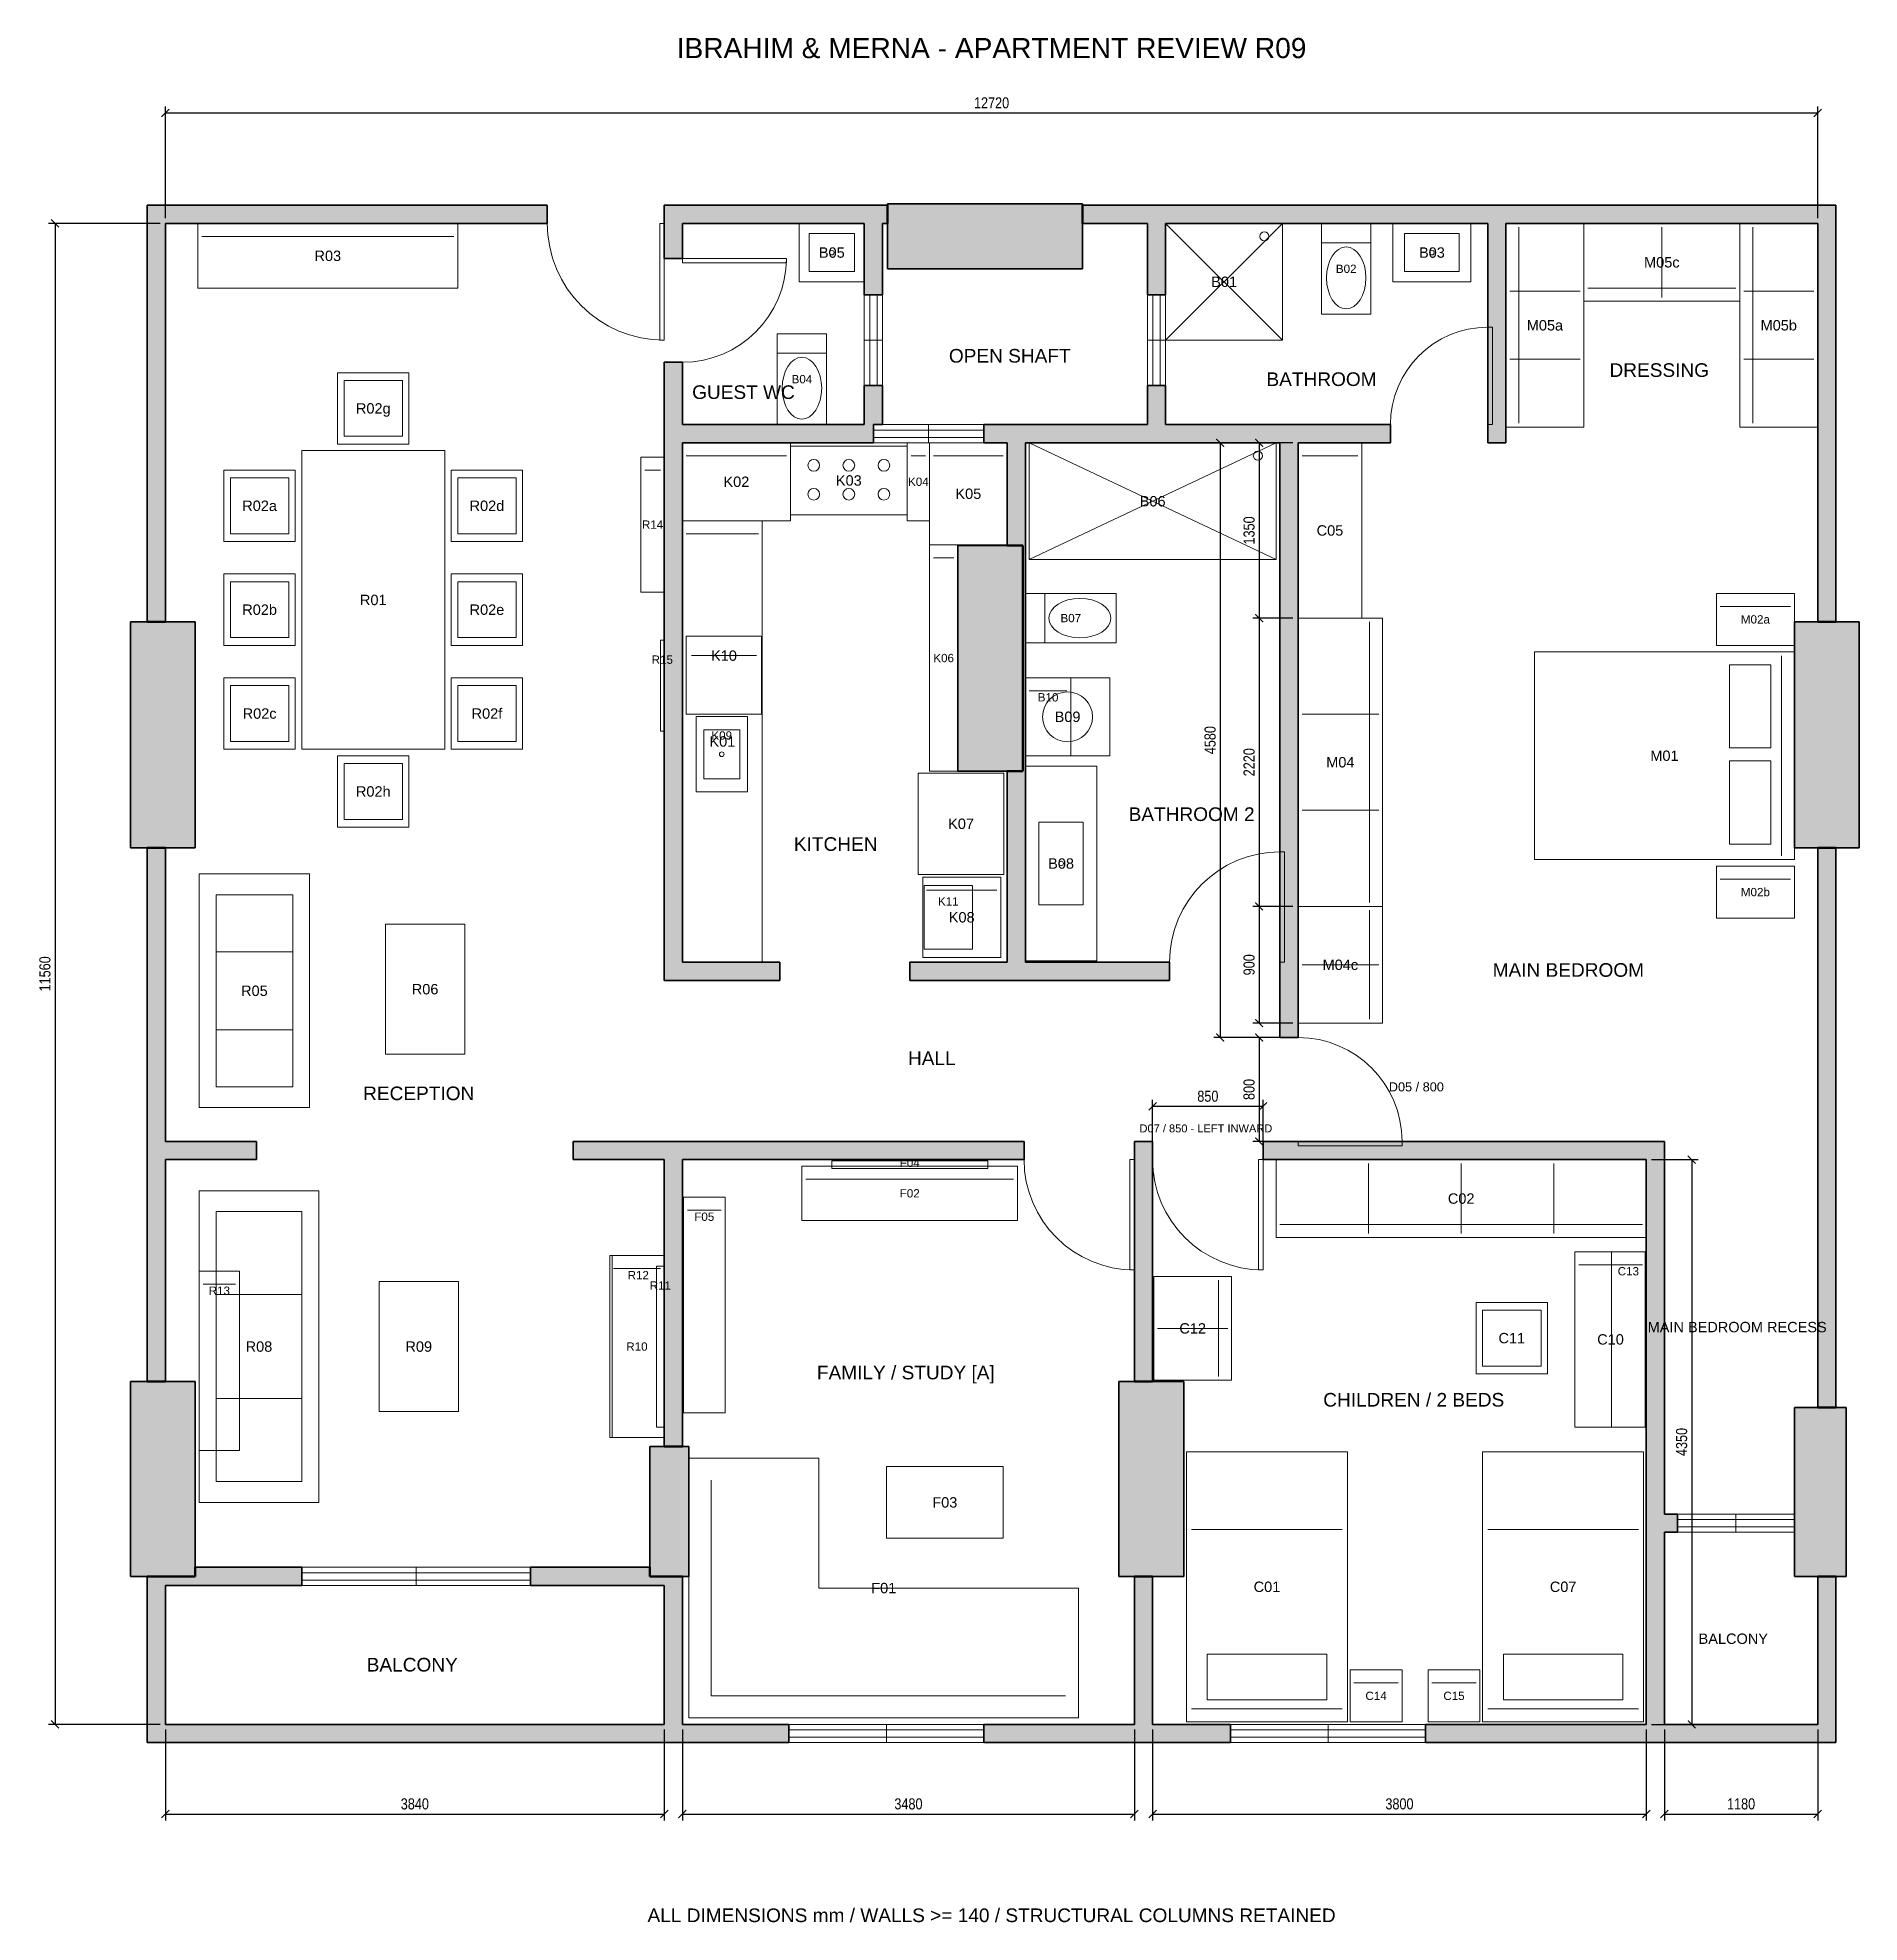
# Model space of a CAD drawing. Header units: millimetres. Extents: x -983 to 13040, y -1524 to 12990.
import ezdxf
from ezdxf.enums import TextEntityAlignment as Align

# ---------------------------------------------------------------- set-up
doc = ezdxf.new("R2010")
doc.units = ezdxf.units.MM
for name, color, linetype, lineweight in [('A-CASE', 30, 'Continuous', 18), ('A-COLU', 8, 'Continuous', 50), ('A-DIMS', 7, 'Continuous', 13), ('A-DOOR', 3, 'Continuous', 20), ('A-FURN-EXIST', 5, 'Continuous', 18), ('A-FURN-OVER', 8, 'Continuous', 13), ('A-FURN-PROP', 3, 'Continuous', 18), ('A-GLAZ', 4, 'Continuous', 15), ('A-NOTES', 7, 'Continuous', 13), ('A-ROOM', 7, 'Continuous', 20), ('A-SANR', 4, 'Continuous', 18), ('A-WALL', 7, 'Continuous', 35)]:
    doc.layers.add(name, color=color, linetype=linetype, lineweight=lineweight)
doc.styles.add('OpenSansCondensed-Light', font='OpenSansCondensed-Light.ttf')
doc.styles.get("Standard").update_dxf_attribs({"font": 'arial.ttf'})
doc.dimstyles.new('EZDXF', dxfattribs={"dimtxt": 0.25, "dimasz": 0.175, "dimexe": 0.375, "dimexo": 0.125, "dimgap": 0.1, "dimtad": 1, "dimlfac": 100, "dimzin": 12, "dimdsep": 46, "dimtxsty": 'OpenSansCondensed-Light', "dimblk": 'ARCHTICK', "dimcen": 2.5, "dimazin": 3, "dimtfac": 0.5, "dimtmove": 2, "dimatfit": 3, "dimarcsym": 0})

msp = doc.modelspace()

# ---------------------------------------------------------------- texts
at = {"layer": 'A-NOTES'}
for s, height, p in [('IBRAHIM & MERNA - APARTMENT REVIEW R09', 155, (6360, 12910)), ('R03', 80, (1250, 11310)), ('B05', 80, (5130, 11335)), ('B03', 80, (9750, 11335)), ('B02', 64, (9090, 11210)), ('M05c', 80, (11520, 11260)), ('B01', 80, (8150, 11110)), ('M05a', 80, (10620, 10775)), ('M05b', 80, (12420, 10775)), ('B04', 64, (4900, 10360)), ('R02g', 80, (1600, 10135)), ('K02', 80, (4395.5, 9570)), ('K03', 80, (5261, 9580)), ('K04', 64, (5796.5, 9570)), ('K05', 80, (6181, 9477.5)), ('B06', 80, (7600, 9420)), ('R02a', 80, (725, 9385)), ('R02d', 80, (2475, 9385)), ('R14', 64, (3750, 9240)), ('C05', 80, (8965, 9195)), ('R02b', 80, (725, 8585)), ('R01', 80, (1600, 8660)), ('R02e', 80, (2475, 8585)), ('B07', 64, (6970, 8520)), ('M02a', 64, (12240, 8510)), ('R15', 64, (3825, 8200)), ('K10', 80, (4300, 8231)), ('K06', 64, (5991, 8212.5)), ('B10', 64, (6795, 7910)), ('R02c', 80, (725, 7785)), ('R02f', 80, (2475, 7785)), ('B09', 80, (6945, 7760)), ('K01', 80, (4287.5, 7570)), ('K09', 64, (4282.5, 7616)), ('M04', 80, (9045, 7410)), ('M01', 80, (11540, 7460)), ('R02h', 80, (1600, 7185)), ('K07', 80, (6125, 6936)), ('B08', 80, (6895, 6630)), ('M02b', 64, (12240, 6410)), ('K11', 64, (6027, 6338.2)), ('K08', 80, (6130, 6216)), ('M04c', 80, (9045, 5850)), ('R05', 80, (685, 5650)), ('R06', 80, (1999, 5662.2)), ('D05 / 800', 70, (9630, 4910)), ('D07 / 850 - LEFT INWARD', 61, (8010, 4590)), ('F04', 64, (5730, 4325)), ('F02', 64, (5730, 4090)), ('C02', 80, (9975, 4050)), ('F05', 64, (4148, 3910)), ('R12', 64, (3640, 3460)), ('C13', 64, (11262, 3490)), ('R13', 64, (415, 3340)), ('R11', 64, (3810, 3380)), ('C12', 80, (7908, 3050)), ('R08', 80, (720, 2910)), ('R09', 80, (1950, 2910)), ('R10', 64, (3630, 2910)), ('C11', 80, (10365, 2975)), ('C10', 80, (11125, 2965)), ('F03', 80, (6000, 1710)), ('F01', 80, (5530, 1050)), ('C01', 80, (8480, 1060)), ('C07', 80, (10760, 1060)), ('C14', 64, (9320, 220)), ('C15', 64, (9920, 220)), ('ALL DIMENSIONS mm / WALLS >= 140 / STRUCTURAL COLUMNS RETAINED', 105, (6360, -1470))]:
    msp.add_text(s, height=height, dxfattribs=at).set_placement(p, align=Align.MIDDLE_CENTER)
at = {"layer": 'A-ROOM'}
for s, height, p in [('OPEN SHAFT', 105, (6500, 10540)), ('DRESSING', 105, (11500, 10430)), ('GUEST WC', 105, (4450, 10260)), ('BATHROOM', 105, (8900, 10360)), ('BATHROOM 2', 105, (7900, 7010)), ('KITCHEN', 105, (5160, 6780)), ('MAIN BEDROOM', 105, (10800, 5810)), ('HALL', 105, (5900, 5130)), ('RECEPTION', 105, (1950, 4860)), ('MAIN BEDROOM RECESS', 80, (12100, 3060)), ('FAMILY / STUDY [A]', 105, (5700, 2710)), ('CHILDREN / 2 BEDS', 105, (9610, 2500)), ('BALCONY', 80, (12070, 660)), ('BALCONY', 105, (1900, 460))]:
    msp.add_text(s, height=height, dxfattribs=at).set_placement(p, align=Align.MIDDLE_CENTER)

# ---------------------------------------------------------------- blocks, each defined once
blk = doc.blocks.new('APT_D01')
for p, q in [((0, 0), (0, -140)), ((900, 0), (900, -140))]:
    blk.add_line(p, q)
blk.add_lwpolyline([(0, 0), (0, 900), (35, 900), (35, 0)], close=True)
blk.add_arc((0, 0), 900, 0, 90)
blk = doc.blocks.new('APT_D02')
for p, q in [((0, 0), (0, -140)), ((800, 0), (800, -140))]:
    blk.add_line(p, q)
blk.add_lwpolyline([(0, 0), (0, 800), (35, 800), (35, 0)], close=True)
blk.add_arc((0, 0), 800, 0, 90)
blk = doc.blocks.new('APT_D04')
for p, q in [((0, 0), (0, 140)), ((850, 0), (850, 140))]:
    blk.add_line(p, q)
blk.add_lwpolyline([(0, 0), (0, -850), (-35, -850), (-35, 0)], close=True)
blk.add_arc((0, 0), 850, -90, 0)
blk = doc.blocks.new('APT_D05')
for p, q in [((0, 0), (0, 140)), ((800, 0), (800, 140))]:
    blk.add_line(p, q)
blk.add_lwpolyline([(0, 0), (0, -800), (-35, -800), (-35, 0)], close=True)
blk.add_arc((0, 0), 800, -90, 0)
blk = doc.blocks.new('APT_D06')
for p, q in [((0, 0), (0, -140)), ((850, 0), (850, -140))]:
    blk.add_line(p, q)
blk.add_lwpolyline([(0, 0), (0, 850), (35, 850), (35, 0)], close=True)
blk.add_arc((0, 0), 850, 0, 90)
blk = doc.blocks.new('APT_D07')
for p, q in [((0, 0), (0, -140)), ((850, 0), (850, -140))]:
    blk.add_line(p, q)
blk.add_lwpolyline([(0, 0), (0, 850), (35, 850), (35, 0)], close=True)
blk.add_arc((0, 0), 850, 0, 90)
blk = doc.blocks.new('APT_D08')
for p, q in [((0, 0), (0, 140)), ((750, 0), (750, 140))]:
    blk.add_line(p, q)
blk.add_lwpolyline([(0, 0), (0, -750), (-35, -750), (-35, 0)], close=True)
blk.add_arc((0, 0), 750, -90, 0)
blk = doc.blocks.new('APT_S02')
for p, q in [((450, 0), (450, -140)), ((0, -42), (900, -42)), ((0, -98), (900, -98))]:
    blk.add_line(p, q)
blk.add_lwpolyline([(0, 0), (900, 0), (900, -140), (0, -140)], close=True)
blk = doc.blocks.new('APT_W03')
for p, q in [((425, 0), (425, -140)), ((0, -42), (850, -42)), ((0, -98), (850, -98))]:
    blk.add_line(p, q)
blk.add_lwpolyline([(0, 0), (850, 0), (850, -140), (0, -140)], close=True)
blk = doc.blocks.new('APT_W04')
for p, q in [((42, 0), (42, -700)), ((98, 0), (98, -700)), ((0, -350), (140, -350))]:
    blk.add_line(p, q)
blk.add_lwpolyline([(0, 0), (140, 0), (140, -700), (0, -700)], close=True)
blk = doc.blocks.new('APT_W05')
for p, q in [((42, 0), (42, -700)), ((98, 0), (98, -700)), ((0, -350), (140, -350))]:
    blk.add_line(p, q)
blk.add_lwpolyline([(0, 0), (140, 0), (140, -700), (0, -700)], close=True)
blk = doc.blocks.new('APT_W06')
for p, q in [((750, 0), (750, -140)), ((0, -42), (1500, -42)), ((0, -98), (1500, -98))]:
    blk.add_line(p, q)
blk.add_lwpolyline([(0, 0), (1500, 0), (1500, -140), (0, -140)], close=True)
blk = doc.blocks.new('APT_W07')
for p, q in [((750, 0), (750, -140)), ((0, -42), (1500, -42)), ((0, -98), (1500, -98))]:
    blk.add_line(p, q)
blk.add_lwpolyline([(0, 0), (1500, 0), (1500, -140), (0, -140)], close=True)
blk = doc.blocks.new('APT_S01')
for p, q in [((880, 0), (880, -140)), ((0, -42), (1760, -42)), ((0, -98), (1760, -98))]:
    blk.add_line(p, q)
blk.add_lwpolyline([(0, 0), (1760, 0), (1760, -140), (0, -140)], close=True)
blk = doc.blocks.new('APT_R01')
blk.add_lwpolyline([(0, 0), (1100, 0), (1100, -2300), (0, -2300)], close=True)
blk = doc.blocks.new('APT_R02a')
for points in [[(0, 0), (550, 0), (550, -550), (0, -550)], [(50, -60), (500, -60), (500, -490), (50, -490)]]:
    blk.add_lwpolyline(points, close=True)
blk = doc.blocks.new('APT_R02d')
for points in [[(0, 0), (550, 0), (550, -550), (0, -550)], [(50, -60), (500, -60), (500, -490), (50, -490)]]:
    blk.add_lwpolyline(points, close=True)
blk = doc.blocks.new('APT_R02b')
for points in [[(0, 0), (550, 0), (550, -550), (0, -550)], [(50, -60), (500, -60), (500, -490), (50, -490)]]:
    blk.add_lwpolyline(points, close=True)
blk = doc.blocks.new('APT_R02e')
for points in [[(0, 0), (550, 0), (550, -550), (0, -550)], [(50, -60), (500, -60), (500, -490), (50, -490)]]:
    blk.add_lwpolyline(points, close=True)
blk = doc.blocks.new('APT_R02c')
for points in [[(0, 0), (550, 0), (550, -550), (0, -550)], [(50, -60), (500, -60), (500, -490), (50, -490)]]:
    blk.add_lwpolyline(points, close=True)
blk = doc.blocks.new('APT_R02f')
for points in [[(0, 0), (550, 0), (550, -550), (0, -550)], [(50, -60), (500, -60), (500, -490), (50, -490)]]:
    blk.add_lwpolyline(points, close=True)
blk = doc.blocks.new('APT_R02g')
for points in [[(0, 0), (550, 0), (550, -550), (0, -550)], [(50, -60), (500, -60), (500, -490), (50, -490)]]:
    blk.add_lwpolyline(points, close=True)
blk = doc.blocks.new('APT_R02h')
for points in [[(0, 0), (550, 0), (550, -550), (0, -550)], [(50, -60), (500, -60), (500, -490), (50, -490)]]:
    blk.add_lwpolyline(points, close=True)
blk = doc.blocks.new('APT_R03')
blk.add_line((30, -100), (1970, -100))
blk.add_lwpolyline([(0, 0), (2000, 0), (2000, -500), (0, -500)], close=True)
blk = doc.blocks.new('APT_R05')
for p, q in [((130, -600), (720, -600)), ((130, -1200), (720, -1200))]:
    blk.add_line(p, q)
for points in [[(0, 0), (850, 0), (850, -1800), (0, -1800)], [(130, -160), (720, -160), (720, -1640), (130, -1640)]]:
    blk.add_lwpolyline(points, close=True)
blk = doc.blocks.new('APT_R06')
blk.add_lwpolyline([(0, 0), (610, 0), (610, -1000), (0, -1000)], close=True)
blk = doc.blocks.new('APT_R08')
for p, q in [((130, -800), (790, -800)), ((130, -1600), (790, -1600))]:
    blk.add_line(p, q)
for points in [[(0, 0), (920, 0), (920, -2400), (0, -2400)], [(130, -160), (790, -160), (790, -2240), (130, -2240)]]:
    blk.add_lwpolyline(points, close=True)
blk = doc.blocks.new('APT_R09')
blk.add_lwpolyline([(0, 0), (610, 0), (610, -1000), (0, -1000)], close=True)
blk = doc.blocks.new('APT_R10')
blk.add_line((30, -100), (390, -100))
blk.add_lwpolyline([(0, 0), (420, 0), (420, -1400), (0, -1400)], close=True)
blk = doc.blocks.new('APT_R11')
blk.add_lwpolyline([(0, 0), (60, 0), (60, -1240), (0, -1240)], close=True)
blk = doc.blocks.new('APT_R12')
blk.add_line((30, -100), (370, -100))
blk.add_lwpolyline([(0, 0), (400, 0), (400, -1400), (0, -1400)], close=True)
blk = doc.blocks.new('APT_R13')
blk.add_line((30, -100), (280, -100))
blk.add_lwpolyline([(0, 0), (310, 0), (310, -1380), (0, -1380)], close=True)
blk = doc.blocks.new('APT_F01')
for p, q in [((170, -170), (170, -1830)), ((170, -1830), (2900, -1830))]:
    blk.add_line(p, q)
blk.add_lwpolyline([(0, 0), (1000, 0), (1000, -1000), (3000, -1000), (3000, -2000), (0, -2000)], close=True)
blk = doc.blocks.new('APT_F02')
blk.add_line((30, -100), (1630, -100))
blk.add_lwpolyline([(0, 0), (1660, 0), (1660, -420), (0, -420)], close=True)
blk = doc.blocks.new('APT_F04')
blk.add_lwpolyline([(0, 0), (1200, 0), (1200, -60), (0, -60)], close=True)
blk = doc.blocks.new('APT_F05')
blk.add_line((30, -100), (290, -100))
blk.add_lwpolyline([(0, 0), (320, 0), (320, -1660), (0, -1660)], close=True)
blk = doc.blocks.new('APT_F03')
blk.add_lwpolyline([(0, 0), (900, 0), (900, -550), (0, -550)], close=True)
blk = doc.blocks.new('APT_C01')
for p, q in [((40, -600), (1200, -600)), ((40, -1980), (1200, -1980))]:
    blk.add_line(p, q)
for points in [[(0, 0), (1240, 0), (1240, -2080), (0, -2080)], [(160, -1560), (1080, -1560), (1080, -1910), (160, -1910)]]:
    blk.add_lwpolyline(points, close=True)
blk = doc.blocks.new('APT_C07')
for p, q in [((40, -600), (1200, -600)), ((40, -1980), (1200, -1980))]:
    blk.add_line(p, q)
for points in [[(0, 0), (1240, 0), (1240, -2080), (0, -2080)], [(160, -1560), (1080, -1560), (1080, -1910), (160, -1910)]]:
    blk.add_lwpolyline(points, close=True)
blk = doc.blocks.new('APT_C02')
for p, q in [((712.5, -30), (712.5, -570)), ((1425, -30), (1425, -570)), ((2137.5, -30), (2137.5, -570)), ((30, -500), (2820, -500))]:
    blk.add_line(p, q)
blk.add_lwpolyline([(0, 0), (2850, 0), (2850, -600), (0, -600)], close=True)
blk = doc.blocks.new('APT_C05')
blk.add_line((30, -100), (460, -100))
blk.add_lwpolyline([(0, 0), (490, 0), (490, -1350), (0, -1350)], close=True)
blk = doc.blocks.new('APT_M01')
blk.add_line((1900, -30), (1900, -1570))
for points in [[(0, 0), (2000, 0), (2000, -1600), (0, -1600)], [(1500, -100), (1820, -100), (1820, -740), (1500, -740)], [(1500, -840), (1820, -840), (1820, -1480), (1500, -1480)]]:
    blk.add_lwpolyline(points, close=True)
blk = doc.blocks.new('APT_M02a')
blk.add_line((30, -100), (570, -100))
blk.add_lwpolyline([(0, 0), (600, 0), (600, -400), (0, -400)], close=True)
blk = doc.blocks.new('APT_M02b')
blk.add_line((30, -100), (570, -100))
blk.add_lwpolyline([(0, 0), (600, 0), (600, -400), (0, -400)], close=True)
blk = doc.blocks.new('APT_M04')
for p, q in [((550, -30), (550, -2190)), ((30, -740), (620, -740)), ((30, -1480), (620, -1480))]:
    blk.add_line(p, q)
blk.add_lwpolyline([(0, 0), (650, 0), (650, -2220), (0, -2220)], close=True)
blk = doc.blocks.new('APT_M04c')
for p, q in [((550, -30), (550, -870)), ((30, -450), (620, -450))]:
    blk.add_line(p, q)
blk.add_lwpolyline([(0, 0), (650, 0), (650, -900), (0, -900)], close=True)
blk = doc.blocks.new('APT_K01')
blk.add_line((30, -100), (585, -100))
blk.add_lwpolyline([(0, 0), (615, 0), (615, -3400), (0, -3400)], close=True)
blk = doc.blocks.new('APT_K02')
blk.add_line((30, -100), (801, -100))
blk.add_lwpolyline([(0, 0), (831, 0), (831, -600), (0, -600)], close=True)
blk = doc.blocks.new('APT_K03')
blk.add_lwpolyline([(0, 0), (900, 0), (900, -530), (0, -530)], close=True)
for centre in [(180, -148.4), (450, -148.4), (720, -148.4), (180, -371), (450, -371), (720, -371)]:
    blk.add_circle(centre, 45)
blk = doc.blocks.new('APT_K04')
blk.add_line((30, -100), (141, -100))
blk.add_lwpolyline([(0, 0), (171, 0), (171, -600), (0, -600)], close=True)
blk = doc.blocks.new('APT_K05')
blk.add_line((30, -100), (568, -100))
blk.add_lwpolyline([(0, 0), (598, 0), (598, -785), (0, -785)], close=True)
blk = doc.blocks.new('APT_K06')
blk.add_line((30, -100), (188, -100))
blk.add_lwpolyline([(0, 0), (218, 0), (218, -1745), (0, -1745)], close=True)
blk = doc.blocks.new('APT_K07')
blk.add_lwpolyline([(0, 0), (660, 0), (660, -780), (0, -780)], close=True)
blk = doc.blocks.new('APT_K08')
blk.add_line((30, -100), (570, -100))
blk.add_lwpolyline([(0, 0), (600, 0), (600, -620), (0, -620)], close=True)
blk = doc.blocks.new('APT_K09')
for points in [[(0, 0), (395, 0), (395, -580), (0, -580)], [(59.25, -101.5), (335.75, -101.5), (335.75, -478.5), (59.25, -478.5)]]:
    blk.add_lwpolyline(points, close=True)
blk.add_circle((197.5, -290), 18)
blk = doc.blocks.new('APT_K10')
blk.add_line((40, -150), (540, -150))
blk.add_lwpolyline([(0, 0), (580, 0), (580, -600), (0, -600)], close=True)
blk = doc.blocks.new('APT_K11')
blk.add_lwpolyline([(0, 0), (374, 0), (374, -489), (0, -489)], close=True)
blk = doc.blocks.new('APT_B01')
for p, q in [((0, 0), (900, -900)), ((900, 0), (0, -900))]:
    blk.add_line(p, q)
blk.add_lwpolyline([(0, 0), (900, 0), (900, -900), (0, -900)], close=True)
blk.add_circle((760, -100), 35)
blk = doc.blocks.new('APT_B02')
for points in [[(0, 0), (380, 0), (380, -700), (0, -700)], [(0, 0), (380, 0), (380, -150), (0, -150)]]:
    blk.add_lwpolyline(points, close=True)
blk.add_ellipse((190, -420), major_axis=(0, 238), ratio=0.638655)
blk = doc.blocks.new('APT_B03')
for points in [[(0, 0), (600, 0), (600, -450), (0, -450)], [(90, -78.75), (510, -78.75), (510, -371.25), (90, -371.25)]]:
    blk.add_lwpolyline(points, close=True)
blk.add_circle((300, -225), 18)
blk = doc.blocks.new('APT_B04')
for points in [[(0, 0), (380, 0), (380, -700), (0, -700)], [(0, 0), (380, 0), (380, -150), (0, -150)]]:
    blk.add_lwpolyline(points, close=True)
blk.add_ellipse((190, -420), major_axis=(0, 238), ratio=0.638655)
blk = doc.blocks.new('APT_B05')
for points in [[(0, 0), (500, 0), (500, -450), (0, -450)], [(75, -78.75), (425, -78.75), (425, -371.25), (75, -371.25)]]:
    blk.add_lwpolyline(points, close=True)
blk.add_circle((250, -225), 18)
blk = doc.blocks.new('APT_B06')
for p, q in [((0, 0), (1900, -900)), ((1900, 0), (0, -900))]:
    blk.add_line(p, q)
blk.add_lwpolyline([(0, 0), (1900, 0), (1900, -900), (0, -900)], close=True)
blk.add_circle((1760, -100), 35)
blk = doc.blocks.new('APT_B07')
for points in [[(0, 0), (700, 0), (700, -380), (0, -380)], [(0, 0), (150, 0), (150, -380), (0, -380)]]:
    blk.add_lwpolyline(points, close=True)
blk.add_ellipse((420, -190), major_axis=(238, 0), ratio=0.638655)
blk = doc.blocks.new('APT_B08')
for points in [[(0, 0), (550, 0), (550, -1500), (0, -1500)], [(105, -430.5), (445, -430.5), (445, -1069.5), (105, -1069.5)]]:
    blk.add_lwpolyline(points, close=True)
blk.add_circle((275, -750), 18)
blk = doc.blocks.new('APT_M05a')
for p, q in [((100, -30), (100, -1540)), ((30, -523), (570, -523)), ((30, -1047), (570, -1047))]:
    blk.add_line(p, q)
blk.add_lwpolyline([(0, 0), (600, 0), (600, -1570), (0, -1570)], close=True)
blk = doc.blocks.new('APT_M05b')
for p, q in [((100, -30), (100, -1540)), ((30, -523), (570, -523)), ((30, -1047), (570, -1047))]:
    blk.add_line(p, q)
blk.add_lwpolyline([(0, 0), (600, 0), (600, -1570), (0, -1570)], close=True)
blk = doc.blocks.new('APT_M05c')
for p, q in [((600, -30), (600, -570)), ((30, -500), (1170, -500))]:
    blk.add_line(p, q)
blk.add_lwpolyline([(0, 0), (1200, 0), (1200, -600), (0, -600)], close=True)
blk = doc.blocks.new('APT_B09')
blk.add_lwpolyline([(0, 0), (650, 0), (650, -600), (0, -600)], close=True)
blk.add_circle((325, -300), 192)
blk = doc.blocks.new('APT_B10')
blk.add_line((30, -100), (320, -100))
blk.add_lwpolyline([(0, 0), (350, 0), (350, -600), (0, -600)], close=True)
blk = doc.blocks.new('APT_R14')
blk.add_line((30, -100), (150, -100))
blk.add_lwpolyline([(0, 0), (180, 0), (180, -1040), (0, -1040)], close=True)
blk = doc.blocks.new('APT_C10')
blk.add_line((30, -100), (520, -100))
blk.add_lwpolyline([(0, 0), (550, 0), (550, -1350), (0, -1350)], close=True)
blk = doc.blocks.new('APT_C11')
for points in [[(0, 0), (550, 0), (550, -550), (0, -550)], [(50, -60), (500, -60), (500, -490), (50, -490)]]:
    blk.add_lwpolyline(points, close=True)
blk = doc.blocks.new('APT_C12')
for p, q in [((500, -30), (500, -770)), ((30, -400), (570, -400))]:
    blk.add_line(p, q)
blk.add_lwpolyline([(0, 0), (600, 0), (600, -800), (0, -800)], close=True)
blk = doc.blocks.new('APT_C13')
blk.add_line((30, -100), (230, -100))
blk.add_lwpolyline([(0, 0), (260, 0), (260, -1350), (0, -1350)], close=True)
blk = doc.blocks.new('APT_C14')
blk.add_line((30, -100), (370, -100))
blk.add_lwpolyline([(0, 0), (400, 0), (400, -400), (0, -400)], close=True)
blk = doc.blocks.new('APT_C15')
blk.add_line((30, -100), (370, -100))
blk.add_lwpolyline([(0, 0), (400, 0), (400, -400), (0, -400)], close=True)
blk = doc.blocks.new('APT_R15')
blk.add_lwpolyline([(0, 0), (30, 0), (30, -700), (0, -700)], close=True)
blk = doc.blocks.new('_ARCHTICK')
at = {"color": 0, "linetype": 'ByBlock', "const_width": 0.15}
blk.add_lwpolyline([(-0.5, -0.5), (0.5, 0.5)], dxfattribs=at)
blk = doc.blocks.new('*D81')
at = {"layer": 'A-DIMS', "color": 0, "lineweight": -2, "transparency": 16777216}
for p, q in [((0, 11600), (0, 12460)), ((0, 12410), (12720, 12410)), ((12720, 11600), (12720, 12460))]:
    blk.add_line(p, q, dxfattribs=at)
at = {"layer": 'Defpoints', "color": 0, "transparency": 16777216}
for p in [(12720, 12410), (0, 11560), (12720, 11560)]:
    blk.add_point(p, dxfattribs=at)
at = {"layer": 'A-DIMS', "color": 0, "lineweight": -2, "transparency": 16777216, "xscale": 60, "yscale": 60, "zscale": 60, "rotation": 180}
blk.add_blockref('_ARCHTICK', (0, 12410), dxfattribs=at)
at = {"layer": 'A-DIMS', "color": 0, "lineweight": -2, "transparency": 16777216, "xscale": 60, "yscale": 60, "zscale": 60}
blk.add_blockref('_ARCHTICK', (12720, 12410), dxfattribs=at)
at = {"layer": 'A-DIMS', "color": 0, "transparency": 16777216, "insert": (6360, 12487.5), "char_height": 85, "attachment_point": 5, "style": 'OpenSansCondensed-Light'}
blk.add_mtext('12720', dxfattribs=at)
blk = doc.blocks.new('*D82')
at = {"layer": 'A-DIMS', "color": 0, "lineweight": -2, "transparency": 16777216}
for p, q in [((-40, 11560), (-900, 11560)), ((-850, 11560), (-850, 0)), ((-40, 0), (-900, 0))]:
    blk.add_line(p, q, dxfattribs=at)
at = {"layer": 'Defpoints', "color": 0, "transparency": 16777216}
for p in [(0, 11560), (0, 0), (-850, 0)]:
    blk.add_point(p, dxfattribs=at)
at = {"layer": 'A-DIMS', "color": 0, "lineweight": -2, "transparency": 16777216, "xscale": 60, "yscale": 60, "zscale": 60}
for p, rotation in [((-850, 11560), 90), ((-850, 0), 270)]:
    blk.add_blockref('_ARCHTICK', p, dxfattribs=dict(at, rotation=rotation))
at = {"layer": 'A-DIMS', "color": 0, "transparency": 16777216, "insert": (-927.5, 5780), "char_height": 85, "attachment_point": 5, "rotation": 90, "style": 'OpenSansCondensed-Light'}
blk.add_mtext('11560', dxfattribs=at)
blk = doc.blocks.new('*D83')
at = {"layer": 'A-DIMS', "color": 0, "lineweight": -2, "transparency": 16777216}
for p, q in [((0, -40), (0, -740)), ((3840, -40), (3840, -740)), ((0, -690), (3840, -690))]:
    blk.add_line(p, q, dxfattribs=at)
at = {"layer": 'Defpoints', "color": 0, "transparency": 16777216}
for p in [(0, 0), (3840, 0), (3840, -690)]:
    blk.add_point(p, dxfattribs=at)
at = {"layer": 'A-DIMS', "color": 0, "lineweight": -2, "transparency": 16777216, "xscale": 60, "yscale": 60, "zscale": 60, "rotation": 180}
blk.add_blockref('_ARCHTICK', (0, -690), dxfattribs=at)
at = {"layer": 'A-DIMS', "color": 0, "lineweight": -2, "transparency": 16777216, "xscale": 60, "yscale": 60, "zscale": 60}
blk.add_blockref('_ARCHTICK', (3840, -690), dxfattribs=at)
at = {"layer": 'A-DIMS', "color": 0, "transparency": 16777216, "insert": (1920, -612.5), "char_height": 85, "attachment_point": 5, "style": 'OpenSansCondensed-Light'}
blk.add_mtext('3840', dxfattribs=at)
blk = doc.blocks.new('*D84')
at = {"layer": 'A-DIMS', "color": 0, "lineweight": -2, "transparency": 16777216}
for p, q in [((3980, -40), (3980, -740)), ((7460, -40), (7460, -740)), ((3980, -690), (7460, -690))]:
    blk.add_line(p, q, dxfattribs=at)
at = {"layer": 'Defpoints', "color": 0, "transparency": 16777216}
for p in [(3980, 0), (7460, 0), (7460, -690)]:
    blk.add_point(p, dxfattribs=at)
at = {"layer": 'A-DIMS', "color": 0, "lineweight": -2, "transparency": 16777216, "xscale": 60, "yscale": 60, "zscale": 60, "rotation": 180}
blk.add_blockref('_ARCHTICK', (3980, -690), dxfattribs=at)
at = {"layer": 'A-DIMS', "color": 0, "lineweight": -2, "transparency": 16777216, "xscale": 60, "yscale": 60, "zscale": 60}
blk.add_blockref('_ARCHTICK', (7460, -690), dxfattribs=at)
at = {"layer": 'A-DIMS', "color": 0, "transparency": 16777216, "insert": (5720, -612.5), "char_height": 85, "attachment_point": 5, "style": 'OpenSansCondensed-Light'}
blk.add_mtext('3480', dxfattribs=at)
blk = doc.blocks.new('*D85')
at = {"layer": 'A-DIMS', "color": 0, "lineweight": -2, "transparency": 16777216}
for p, q in [((7600, -40), (7600, -740)), ((11400, -40), (11400, -740)), ((7600, -690), (11400, -690))]:
    blk.add_line(p, q, dxfattribs=at)
at = {"layer": 'Defpoints', "color": 0, "transparency": 16777216}
for p in [(7600, 0), (11400, 0), (11400, -690)]:
    blk.add_point(p, dxfattribs=at)
at = {"layer": 'A-DIMS', "color": 0, "lineweight": -2, "transparency": 16777216, "xscale": 60, "yscale": 60, "zscale": 60, "rotation": 180}
blk.add_blockref('_ARCHTICK', (7600, -690), dxfattribs=at)
at = {"layer": 'A-DIMS', "color": 0, "lineweight": -2, "transparency": 16777216, "xscale": 60, "yscale": 60, "zscale": 60}
blk.add_blockref('_ARCHTICK', (11400, -690), dxfattribs=at)
at = {"layer": 'A-DIMS', "color": 0, "transparency": 16777216, "insert": (9500, -612.5), "char_height": 85, "attachment_point": 5, "style": 'OpenSansCondensed-Light'}
blk.add_mtext('3800', dxfattribs=at)
blk = doc.blocks.new('*D86')
at = {"layer": 'A-DIMS', "color": 0, "lineweight": -2, "transparency": 16777216}
for p, q in [((11540, -40), (11540, -740)), ((12720, -40), (12720, -740)), ((11540, -690), (12720, -690))]:
    blk.add_line(p, q, dxfattribs=at)
at = {"layer": 'Defpoints', "color": 0, "transparency": 16777216}
for p in [(11540, 0), (12720, 0), (12720, -690)]:
    blk.add_point(p, dxfattribs=at)
at = {"layer": 'A-DIMS', "color": 0, "lineweight": -2, "transparency": 16777216, "xscale": 60, "yscale": 60, "zscale": 60, "rotation": 180}
blk.add_blockref('_ARCHTICK', (11540, -690), dxfattribs=at)
at = {"layer": 'A-DIMS', "color": 0, "lineweight": -2, "transparency": 16777216, "xscale": 60, "yscale": 60, "zscale": 60}
blk.add_blockref('_ARCHTICK', (12720, -690), dxfattribs=at)
at = {"layer": 'A-DIMS', "color": 0, "transparency": 16777216, "insert": (12130, -612.5), "char_height": 85, "attachment_point": 5, "style": 'OpenSansCondensed-Light'}
blk.add_mtext('1180', dxfattribs=at)
blk = doc.blocks.new('*D87')
at = {"layer": 'A-DIMS', "color": 0, "lineweight": -2, "transparency": 16777216}
for p, q in [((11440, 4350), (11800, 4350)), ((11750, 4350), (11750, 0)), ((11440, 0), (11800, 0))]:
    blk.add_line(p, q, dxfattribs=at)
at = {"layer": 'Defpoints', "color": 0, "transparency": 16777216}
for p in [(11400, 4350), (11400, 0), (11750, 0)]:
    blk.add_point(p, dxfattribs=at)
at = {"layer": 'A-DIMS', "color": 0, "lineweight": -2, "transparency": 16777216, "xscale": 60, "yscale": 60, "zscale": 60}
for p, rotation in [((11750, 4350), 90), ((11750, 0), 270)]:
    blk.add_blockref('_ARCHTICK', p, dxfattribs=dict(at, rotation=rotation))
at = {"layer": 'A-DIMS', "color": 0, "transparency": 16777216, "insert": (11672.5, 2175), "char_height": 85, "attachment_point": 5, "rotation": 90, "style": 'OpenSansCondensed-Light'}
blk.add_mtext('4350', dxfattribs=at)
blk = doc.blocks.new('*D88')
at = {"layer": 'A-DIMS', "color": 0, "lineweight": -2, "transparency": 16777216}
for p, q in [((7600, 4390), (7600, 4810)), ((8450, 4390), (8450, 4810)), ((7600, 4760), (8450, 4760))]:
    blk.add_line(p, q, dxfattribs=at)
at = {"layer": 'Defpoints', "color": 0, "transparency": 16777216}
for p in [(8450, 4760), (7600, 4350), (8450, 4350)]:
    blk.add_point(p, dxfattribs=at)
at = {"layer": 'A-DIMS', "color": 0, "lineweight": -2, "transparency": 16777216, "xscale": 60, "yscale": 60, "zscale": 60, "rotation": 180}
blk.add_blockref('_ARCHTICK', (7600, 4760), dxfattribs=at)
at = {"layer": 'A-DIMS', "color": 0, "lineweight": -2, "transparency": 16777216, "xscale": 60, "yscale": 60, "zscale": 60}
blk.add_blockref('_ARCHTICK', (8450, 4760), dxfattribs=at)
at = {"layer": 'A-DIMS', "color": 0, "transparency": 16777216, "insert": (8025, 4837.5), "char_height": 85, "attachment_point": 5, "style": 'OpenSansCondensed-Light'}
blk.add_mtext('850', dxfattribs=at)
blk = doc.blocks.new('*D89')
at = {"layer": 'A-DIMS', "color": 0, "lineweight": -2, "transparency": 16777216}
for p, q in [((8680, 9870), (8370, 9870)), ((8420, 9870), (8420, 8520)), ((8680, 8520), (8370, 8520))]:
    blk.add_line(p, q, dxfattribs=at)
at = {"layer": 'Defpoints', "color": 0, "transparency": 16777216}
for p in [(8720, 9870), (8420, 8520), (8720, 8520)]:
    blk.add_point(p, dxfattribs=at)
at = {"layer": 'A-DIMS', "color": 0, "lineweight": -2, "transparency": 16777216, "xscale": 60, "yscale": 60, "zscale": 60}
for p, rotation in [((8420, 9870), 90), ((8420, 8520), 270)]:
    blk.add_blockref('_ARCHTICK', p, dxfattribs=dict(at, rotation=rotation))
at = {"layer": 'A-DIMS', "color": 0, "transparency": 16777216, "insert": (8342.5, 9195), "char_height": 85, "attachment_point": 5, "rotation": 90, "style": 'OpenSansCondensed-Light'}
blk.add_mtext('1350', dxfattribs=at)
blk = doc.blocks.new('*D90')
at = {"layer": 'A-DIMS', "color": 0, "lineweight": -2, "transparency": 16777216}
for p, q in [((8680, 8520), (8370, 8520)), ((8420, 8520), (8420, 6300)), ((8680, 6300), (8370, 6300))]:
    blk.add_line(p, q, dxfattribs=at)
at = {"layer": 'Defpoints', "color": 0, "transparency": 16777216}
for p in [(8720, 8520), (8420, 6300), (8720, 6300)]:
    blk.add_point(p, dxfattribs=at)
at = {"layer": 'A-DIMS', "color": 0, "lineweight": -2, "transparency": 16777216, "xscale": 60, "yscale": 60, "zscale": 60}
for p, rotation in [((8420, 8520), 90), ((8420, 6300), 270)]:
    blk.add_blockref('_ARCHTICK', p, dxfattribs=dict(at, rotation=rotation))
at = {"layer": 'A-DIMS', "color": 0, "transparency": 16777216, "insert": (8342.5, 7410), "char_height": 85, "attachment_point": 5, "rotation": 90, "style": 'OpenSansCondensed-Light'}
blk.add_mtext('2220', dxfattribs=at)
blk = doc.blocks.new('*D91')
at = {"layer": 'A-DIMS', "color": 0, "lineweight": -2, "transparency": 16777216}
for p, q in [((8680, 6300), (8370, 6300)), ((8420, 6300), (8420, 5400)), ((8680, 5400), (8370, 5400))]:
    blk.add_line(p, q, dxfattribs=at)
at = {"layer": 'Defpoints', "color": 0, "transparency": 16777216}
for p in [(8720, 6300), (8420, 5400), (8720, 5400)]:
    blk.add_point(p, dxfattribs=at)
at = {"layer": 'A-DIMS', "color": 0, "lineweight": -2, "transparency": 16777216, "xscale": 60, "yscale": 60, "zscale": 60}
for p, rotation in [((8420, 6300), 90), ((8420, 5400), 270)]:
    blk.add_blockref('_ARCHTICK', p, dxfattribs=dict(at, rotation=rotation))
at = {"layer": 'A-DIMS', "color": 0, "transparency": 16777216, "insert": (8342.5, 5850), "char_height": 85, "attachment_point": 5, "rotation": 90, "style": 'OpenSansCondensed-Light'}
blk.add_mtext('900', dxfattribs=at)
blk = doc.blocks.new('*D92')
at = {"layer": 'A-DIMS', "color": 0, "lineweight": -2, "transparency": 16777216}
for p, q in [((8680, 9870), (8070, 9870)), ((8120, 9870), (8120, 5290)), ((8680, 5290), (8070, 5290))]:
    blk.add_line(p, q, dxfattribs=at)
at = {"layer": 'Defpoints', "color": 0, "transparency": 16777216}
for p in [(8720, 9870), (8120, 5290), (8720, 5290)]:
    blk.add_point(p, dxfattribs=at)
at = {"layer": 'A-DIMS', "color": 0, "lineweight": -2, "transparency": 16777216, "xscale": 60, "yscale": 60, "zscale": 60}
for p, rotation in [((8120, 9870), 90), ((8120, 5290), 270)]:
    blk.add_blockref('_ARCHTICK', p, dxfattribs=dict(at, rotation=rotation))
at = {"layer": 'A-DIMS', "color": 0, "transparency": 16777216, "insert": (8042.5, 7580), "char_height": 85, "attachment_point": 5, "rotation": 90, "style": 'OpenSansCondensed-Light'}
blk.add_mtext('4580', dxfattribs=at)
blk = doc.blocks.new('*D93')
at = {"layer": 'A-DIMS', "color": 0, "lineweight": -2, "transparency": 16777216}
for p, q in [((8680, 5290), (8370, 5290)), ((8420, 5290), (8420, 4490)), ((8680, 4490), (8370, 4490))]:
    blk.add_line(p, q, dxfattribs=at)
at = {"layer": 'Defpoints', "color": 0, "transparency": 16777216}
for p in [(8720, 5290), (8420, 4490), (8720, 4490)]:
    blk.add_point(p, dxfattribs=at)
at = {"layer": 'A-DIMS', "color": 0, "lineweight": -2, "transparency": 16777216, "xscale": 60, "yscale": 60, "zscale": 60}
for p, rotation in [((8420, 5290), 90), ((8420, 4490), 270)]:
    blk.add_blockref('_ARCHTICK', p, dxfattribs=dict(at, rotation=rotation))
at = {"layer": 'A-DIMS', "color": 0, "transparency": 16777216, "insert": (8342.5, 4890), "char_height": 85, "attachment_point": 5, "rotation": 90, "style": 'OpenSansCondensed-Light'}
blk.add_mtext('800', dxfattribs=at)

# ---------------------------------------------------------------- dimensions: what is measured, and where the dimension line sits
at = {"layer": 'A-DIMS'}
for base, p1, p2, picture, middle in [((12720, 12410), (0, 11560), (12720, 11560), '*D81', (6360, 12487.5)), ((8450, 4760), (7600, 4350), (8450, 4350), '*D88', (8025, 4837.5)), ((3840, -690), (0, 0), (3840, 0), '*D83', (1920, -612.5)), ((7460, -690), (3980, 0), (7460, 0), '*D84', (5720, -612.5)), ((11400, -690), (7600, 0), (11400, 0), '*D85', (9500, -612.5)), ((12720, -690), (11540, 0), (12720, 0), '*D86', (12130, -612.5))]:
    dim = msp.add_linear_dim(base=base, p1=p1, p2=p2, dimstyle='EZDXF', override={"dimtxt": 85, "dimasz": 60, "dimexe": 50, "dimexo": 40, "dimgap": 35, "dimdec": 0, "dimlfac": 1}, dxfattribs=at)
    dim.commit()
    dim.dimension.update_dxf_attribs({"geometry": picture, "text_midpoint": middle})
for base, p1, p2, picture, middle in [((-850, 0), (0, 11560), (0, 0), '*D82', (-927.5, 5780)), ((8120, 5290), (8720, 9870), (8720, 5290), '*D92', (8042.5, 7580)), ((8420, 8520), (8720, 9870), (8720, 8520), '*D89', (8342.5, 9195)), ((8420, 6300), (8720, 8520), (8720, 6300), '*D90', (8342.5, 7410)), ((8420, 5400), (8720, 6300), (8720, 5400), '*D91', (8342.5, 5850)), ((8420, 4490), (8720, 5290), (8720, 4490), '*D93', (8342.5, 4890)), ((11750, 0), (11400, 4350), (11400, 0), '*D87', (11672.5, 2175))]:
    dim = msp.add_linear_dim(base=base, p1=p1, p2=p2, angle=90, dimstyle='EZDXF', override={"dimtxt": 85, "dimasz": 60, "dimexe": 50, "dimexo": 40, "dimgap": 35, "dimdec": 0, "dimlfac": 1}, dxfattribs=at)
    dim.commit()
    dim.dimension.update_dxf_attribs({"geometry": picture, "text_midpoint": middle})

# ---------------------------------------------------------------- hatches: boundary and pattern name
at = {"layer": 'A-COLU'}
h = msp.add_hatch(color=8, dxfattribs=at)
h.dxf.hatch_style = 1
h.paths.add_polyline_path([(7060, 11210), (7060, 11710), (5560, 11710), (5560, 11210)])
h = msp.add_hatch(color=8, dxfattribs=at)
h.dxf.hatch_style = 1
h.paths.add_polyline_path([(6600, 7340), (6600, 9080), (6100, 9080), (6100, 7340)])
h = msp.add_hatch(color=8, dxfattribs=at)
h.dxf.hatch_style = 1
h.paths.add_polyline_path([(230, 6750), (230, 8490), (-270, 8490), (-270, 6750)])
h = msp.add_hatch(color=8, dxfattribs=at)
h.dxf.hatch_style = 1
h.paths.add_polyline_path([(13040, 6750), (13040, 8490), (12540, 8490), (12540, 6750)])
h = msp.add_hatch(color=8, dxfattribs=at)
h.dxf.hatch_style = 1
h.paths.add_polyline_path([(230, 1140), (230, 2640), (-270, 2640), (-270, 1140)])
h = msp.add_hatch(color=8, dxfattribs=at)
h.dxf.hatch_style = 1
h.paths.add_polyline_path([(7840, 1140), (7840, 2640), (7340, 2640), (7340, 1140)])
h = msp.add_hatch(color=8, dxfattribs=at)
h.dxf.hatch_style = 1
h.paths.add_polyline_path([(12940, 1140), (12940, 2440), (12540, 2440), (12540, 1140)])
h = msp.add_hatch(color=8, dxfattribs=at)
h.dxf.hatch_style = 1
h.paths.add_polyline_path([(4030, 1140), (4030, 2140), (3730, 2140), (3730, 1140)])
at = {"layer": 'A-WALL'}
h = msp.add_hatch(color=254, dxfattribs=at)
h.dxf.hatch_style = 1
h.paths.add_polyline_path([(0, 11560), (2940, 11560), (2940, 11700), (-140, 11700), (-140, 11560), (-140, 8490), (0, 8490)])
h = msp.add_hatch(color=254, dxfattribs=at)
h.dxf.hatch_style = 1
h.paths.add_polyline_path([(3840, 11700), (3840, 11560), (3840, 11290), (3980, 11290), (3980, 11560), (5380, 11560), (5380, 11010), (5520, 11010), (5520, 11560), (5560, 11560), (5560, 11700)])
h = msp.add_hatch(color=254, dxfattribs=at)
h.dxf.hatch_style = 1
h.paths.add_polyline_path([(12860, 11560), (12860, 11700), (7060, 11700), (7060, 11560), (7560, 11560), (7560, 11010), (7700, 11010), (7700, 11560), (10180, 11560), (10180, 10010), (10180, 9870), (10320, 9870), (10320, 11560), (12720, 11560), (12720, 8490), (12860, 8490)])
h = msp.add_hatch(color=254, dxfattribs=at)
h.dxf.hatch_style = 1
h.paths.add_polyline_path([(4730, 5870), (3980, 5870), (3980, 9870), (5450, 9870), (5450, 10010), (5520, 10010), (5520, 10310), (5380, 10310), (5380, 10010), (3980, 10010), (3980, 10490), (3840, 10490), (3840, 5730), (3980, 5730), (4730, 5730)])
h = msp.add_hatch(color=254, dxfattribs=at)
h.dxf.hatch_style = 1
h.paths.add_polyline_path([(6620, 5730), (7730, 5730), (7730, 5870), (6620, 5870), (6620, 9870), (8580, 9870), (8580, 5870), (8580, 5730), (8580, 5290), (8720, 5290), (8720, 9870), (9430, 9870), (9430, 10010), (7700, 10010), (7700, 10310), (7560, 10310), (7560, 10010), (6300, 10010), (6300, 9870), (6480, 9870), (6480, 9080), (6600, 9080), (6600, 7340), (6480, 7340), (6480, 5870), (5730, 5870), (5730, 5730), (6480, 5730)])
h = msp.add_hatch(color=254, dxfattribs=at)
h.dxf.hatch_style = 1
h.paths.add_polyline_path([(0, 4350), (700, 4350), (700, 4490), (0, 4490), (0, 6750), (-140, 6750), (-140, 2640), (0, 2640)])
h = msp.add_hatch(color=254, dxfattribs=at)
h.dxf.hatch_style = 1
h.paths.add_polyline_path([(12860, 6750), (12720, 6750), (12720, 4490), (12720, 4350), (12720, 2440), (12860, 2440)])
h = msp.add_hatch(color=254, dxfattribs=at)
h.dxf.hatch_style = 1
h.paths.add_polyline_path([(3980, 4350), (6610, 4350), (6610, 4490), (3980, 4490), (3840, 4490), (3140, 4490), (3140, 4350), (3840, 4350), (3840, 2140), (3980, 2140)])
h = msp.add_hatch(color=254, dxfattribs=at)
h.dxf.hatch_style = 1
h.paths.add_polyline_path([(7600, 4350), (7600, 4490), (7460, 4490), (7460, 4350), (7460, 2640), (7600, 2640)])
h = msp.add_hatch(color=254, dxfattribs=at)
h.dxf.hatch_style = 1
h.paths.add_polyline_path([(12860, -140), (12860, 1140), (12720, 1140), (12720, 0), (11540, 0), (11540, 1480), (11640, 1480), (11640, 1620), (11540, 1620), (11540, 4350), (11540, 4490), (8720, 4490), (8580, 4490), (8450, 4490), (8450, 4350), (11400, 4350), (11400, 0), (9700, 0), (9700, -140), (12720, -140)])
h = msp.add_hatch(color=254, dxfattribs=at)
h.dxf.hatch_style = 1
h.paths.add_polyline_path([(0, -140), (4800, -140), (4800, 0), (3980, 0), (3980, 1140), (3730, 1140), (3730, 1210), (2810, 1210), (2810, 1070), (3840, 1070), (3840, 0), (0, 0), (0, 1070), (1050, 1070), (1050, 1210), (230, 1210), (230, 1140), (-140, 1140), (-140, -140)])
h = msp.add_hatch(color=254, dxfattribs=at)
h.dxf.hatch_style = 1
h.paths.add_polyline_path([(8200, 0), (7600, 0), (7600, 1140), (7460, 1140), (7460, 0), (6300, 0), (6300, -140), (8200, -140)])

# ---------------------------------------------------------------- linework, layer by layer
at = {"layer": 'A-COLU'}
for p, q in [((5560, 11700), (5560, 11560)), ((7060, 11560), (7060, 11700)), ((6600, 9080), (6480, 9080)), ((6600, 7340), (6600, 9080)), ((0, 8490), (-140, 8490)), ((12860, 8490), (12720, 8490)), ((6480, 7340), (6600, 7340)), ((-140, 6750), (0, 6750)), ((12720, 6750), (12860, 6750)), ((0, 2640), (-140, 2640)), ((7600, 2640), (7460, 2640)), ((12860, 2440), (12720, 2440)), ((3980, 2140), (3840, 2140)), ((230, 1140), (230, 1210)), ((3730, 1210), (3730, 1140)), ((-140, 1140), (230, 1140)), ((3730, 1140), (3980, 1140)), ((7460, 1140), (7600, 1140)), ((12720, 1140), (12860, 1140))]:
    msp.add_line(p, q, dxfattribs=at)
at = {"layer": 'A-WALL'}
for p, q in [((2940, 11700), (-140, 11700)), ((-140, 11700), (-140, 11560)), ((2940, 11560), (2940, 11700)), ((5560, 11700), (3840, 11700)), ((3840, 11700), (3840, 11560)), ((7060, 11710), (5560, 11710)), ((5560, 11710), (5560, 11700)), ((7060, 11700), (7060, 11710)), ((12860, 11700), (7060, 11700)), ((12860, 11560), (12860, 11700)), ((-140, 11560), (-140, 8490)), ((0, 8490), (0, 11560)), ((0, 11560), (2940, 11560)), ((3840, 11560), (3840, 11290)), ((3980, 11290), (3980, 11560)), ((3980, 11560), (5380, 11560)), ((5380, 11560), (5380, 11010)), ((5520, 11010), (5520, 11560)), ((5520, 11560), (5560, 11560)), ((5560, 11560), (5560, 11210)), ((7060, 11210), (7060, 11560)), ((7060, 11560), (7560, 11560)), ((7560, 11560), (7560, 11010)), ((7700, 11010), (7700, 11560)), ((7700, 11560), (10180, 11560)), ((10180, 11560), (10180, 10010)), ((10320, 9870), (10320, 11560)), ((10320, 11560), (12720, 11560)), ((12720, 11560), (12720, 8490)), ((12860, 8490), (12860, 11560)), ((3840, 11290), (3980, 11290)), ((5560, 11210), (7060, 11210)), ((5380, 11010), (5520, 11010)), ((7560, 11010), (7700, 11010)), ((3980, 10490), (3840, 10490)), ((3840, 10490), (3840, 5730)), ((3980, 10010), (3980, 10490)), ((5520, 10310), (5380, 10310)), ((5380, 10310), (5380, 10010)), ((5520, 10010), (5520, 10310)), ((7700, 10310), (7560, 10310)), ((7560, 10310), (7560, 10010)), ((7700, 10010), (7700, 10310)), ((5380, 10010), (3980, 10010)), ((3980, 5870), (3980, 9870)), ((3980, 9870), (5450, 9870)), ((5450, 9870), (5450, 10010)), ((5450, 10010), (5520, 10010)), ((7560, 10010), (6300, 10010)), ((6300, 10010), (6300, 9870)), ((6300, 9870), (6480, 9870)), ((6480, 9870), (6480, 9080)), ((6620, 5870), (6620, 9870)), ((6620, 9870), (8580, 9870)), ((9430, 10010), (7700, 10010)), ((8580, 9870), (8580, 5870)), ((8720, 5290), (8720, 9870)), ((8720, 9870), (9430, 9870)), ((9430, 9870), (9430, 10010)), ((10180, 10010), (10180, 9870)), ((10180, 9870), (10320, 9870)), ((6480, 9080), (6100, 9080)), ((6100, 9080), (6100, 7340)), ((-140, 8490), (-270, 8490)), ((-270, 8490), (-270, 6750)), ((230, 8490), (0, 8490)), ((230, 6750), (230, 8490)), ((12720, 8490), (12540, 8490)), ((12540, 8490), (12540, 6750)), ((13040, 8490), (12860, 8490)), ((13040, 6750), (13040, 8490)), ((6100, 7340), (6480, 7340)), ((6480, 7340), (6480, 5870)), ((-270, 6750), (-140, 6750)), ((-140, 6750), (-140, 2640)), ((0, 4490), (0, 6750)), ((0, 6750), (230, 6750)), ((12540, 6750), (12720, 6750)), ((12720, 6750), (12720, 4490)), ((12860, 2440), (12860, 6750)), ((12860, 6750), (13040, 6750)), ((4730, 5870), (3980, 5870)), ((4730, 5730), (4730, 5870)), ((6480, 5870), (5730, 5870)), ((5730, 5870), (5730, 5730)), ((7730, 5870), (6620, 5870)), ((7730, 5730), (7730, 5870)), ((8580, 5870), (8580, 5730)), ((3840, 5730), (3980, 5730)), ((3980, 5730), (4730, 5730)), ((5730, 5730), (6480, 5730)), ((6480, 5730), (6620, 5730)), ((6620, 5730), (7730, 5730)), ((8580, 5730), (8580, 5290)), ((8580, 5290), (8720, 5290)), ((700, 4490), (0, 4490)), ((700, 4350), (700, 4490)), ((3840, 4490), (3140, 4490)), ((3140, 4490), (3140, 4350)), ((3980, 4490), (3840, 4490)), ((6610, 4490), (3980, 4490)), ((6610, 4350), (6610, 4490)), ((7600, 4490), (7460, 4490)), ((7460, 4490), (7460, 4350)), ((7600, 4350), (7600, 4490)), ((8580, 4490), (8450, 4490)), ((8450, 4490), (8450, 4350)), ((8720, 4490), (8580, 4490)), ((11540, 4490), (8720, 4490)), ((11540, 4350), (11540, 4490)), ((12720, 4490), (12720, 4350)), ((0, 2640), (0, 4350)), ((0, 4350), (700, 4350)), ((3140, 4350), (3840, 4350)), ((3840, 4350), (3840, 2140)), ((3980, 2140), (3980, 4350)), ((3980, 4350), (6610, 4350)), ((7460, 4350), (7460, 2640)), ((7600, 2640), (7600, 4350)), ((8450, 4350), (11400, 4350)), ((11400, 4350), (11400, 0)), ((11540, 1620), (11540, 4350)), ((12720, 4350), (12720, 2440)), ((-140, 2640), (-270, 2640)), ((-270, 2640), (-270, 1140)), ((230, 2640), (0, 2640)), ((230, 1210), (230, 2640)), ((7460, 2640), (7340, 2640)), ((7340, 2640), (7340, 1140)), ((7840, 2640), (7600, 2640)), ((7840, 1140), (7840, 2640)), ((12720, 2440), (12540, 2440)), ((12540, 2440), (12540, 1140)), ((12940, 2440), (12860, 2440)), ((12940, 1140), (12940, 2440)), ((3840, 2140), (3730, 2140)), ((3730, 2140), (3730, 1210)), ((4030, 2140), (3980, 2140)), ((4030, 1140), (4030, 2140)), ((11640, 1620), (11540, 1620)), ((11640, 1480), (11640, 1620)), ((11540, 0), (11540, 1480)), ((11540, 1480), (11640, 1480)), ((1050, 1210), (230, 1210)), ((1050, 1070), (1050, 1210)), ((3730, 1210), (2810, 1210)), ((2810, 1210), (2810, 1070)), ((-270, 1140), (-140, 1140)), ((-140, 1140), (-140, -140)), ((0, 0), (0, 1070)), ((0, 1070), (1050, 1070)), ((2810, 1070), (3840, 1070)), ((3840, 1070), (3840, 0)), ((3980, 0), (3980, 1140)), ((3980, 1140), (4030, 1140)), ((7340, 1140), (7460, 1140)), ((7460, 1140), (7460, 0)), ((7600, 0), (7600, 1140)), ((7600, 1140), (7840, 1140)), ((12540, 1140), (12720, 1140)), ((12720, 1140), (12720, 0)), ((12860, 1140), (12940, 1140)), ((12860, -140), (12860, 1140)), ((3840, 0), (0, 0)), ((4800, 0), (3980, 0)), ((4800, -140), (4800, 0)), ((7460, 0), (6300, 0)), ((6300, 0), (6300, -140)), ((8200, 0), (7600, 0)), ((8200, -140), (8200, 0)), ((11400, 0), (9700, 0)), ((9700, 0), (9700, -140)), ((12720, 0), (11540, 0)), ((-140, -140), (0, -140)), ((0, -140), (4800, -140)), ((6300, -140), (8200, -140)), ((9700, -140), (12720, -140)), ((12720, -140), (12860, -140))]:
    msp.add_line(p, q, dxfattribs=at)

# ---------------------------------------------------------------- block references
at = {"layer": 'A-CASE'}
for name, p in [('APT_R03', (250, 11560)), ('APT_M05a', (10320, 11560)), ('APT_M05c', (10920, 11560)), ('APT_M05b', (12120, 11560)), ('APT_K02', (3980, 9870)), ('APT_K04', (5711, 9870)), ('APT_K05', (5882, 9870)), ('APT_C05', (8720, 9870)), ('APT_R14', (3660, 9760)), ('APT_K01', (3980, 9270)), ('APT_K06', (5882, 9085)), ('APT_M02a', (11940, 8710)), ('APT_M04', (8720, 8520)), ('APT_M02b', (11940, 6610)), ('APT_K08', (5830, 6526)), ('APT_M04c', (8720, 6300)), ('APT_F02', (4900, 4300)), ('APT_C02', (8550, 4350)), ('APT_R10', (3420, 3610)), ('APT_C12', (7608, 3450)), ('APT_C14', (9120, 420)), ('APT_C15', (9720, 420))]:
    msp.add_blockref(name, p, dxfattribs=at)
at = {"layer": 'A-DOOR'}
for name, p, rotation in [('APT_D01', (3840, 11560), 180), ('APT_D02', (3980, 11290), 270), ('APT_D08', (10180, 10010), 180), ('APT_D04', (8580, 5870), 180), ('APT_D05', (8720, 4490), 90), ('APT_D06', (7460, 4350), 180), ('APT_D07', (8450, 4350), 180)]:
    msp.add_blockref(name, p, dxfattribs=dict(at, rotation=rotation))
at = {"layer": 'A-FURN-EXIST'}
for name, p in [('APT_K03', (4811, 9845)), ('APT_M01', (10540, 8260)), ('APT_K07', (5795, 7326)), ('APT_R08', (260, 4110)), ('APT_R09', (1645, 3410)), ('APT_F01', (4030, 2050))]:
    msp.add_blockref(name, p, dxfattribs=at)
at = {"layer": 'A-FURN-OVER'}
for name, p in [('APT_R15', (3810, 8350)), ('APT_K10', (4010, 8381)), ('APT_B10', (6620, 8060)), ('APT_K09', (4085, 7761)), ('APT_K11', (5840, 6460.5)), ('APT_F04', (5130, 4340)), ('APT_F05', (3988, 4060)), ('APT_C13', (11132, 3640)), ('APT_R13', (260, 3490)), ('APT_R12', (3440, 3610)), ('APT_R11', (3780, 3530))]:
    msp.add_blockref(name, p, dxfattribs=at)
at = {"layer": 'A-FURN-PROP'}
for name, p in [('APT_R02g', (1325, 10410)), ('APT_R01', (1050, 9810)), ('APT_R02a', (450, 9660)), ('APT_R02d', (2200, 9660)), ('APT_R02b', (450, 8860)), ('APT_R02e', (2200, 8860)), ('APT_R02c', (450, 8060)), ('APT_R02f', (2200, 8060)), ('APT_B09', (6620, 8060)), ('APT_R02h', (1325, 7460)), ('APT_R05', (260, 6550)), ('APT_R06', (1694, 6162.2)), ('APT_C10', (10850, 3640)), ('APT_C11', (10090, 3250)), ('APT_C01', (7860, 2100)), ('APT_C07', (10140, 2100)), ('APT_F03', (5550, 1985))]:
    msp.add_blockref(name, p, dxfattribs=at)
at = {"layer": 'A-GLAZ'}
for name, p in [('APT_W04', (5380, 11010)), ('APT_W05', (7560, 11010)), ('APT_W03', (5450, 10010)), ('APT_S02', (11640, 1620)), ('APT_S01', (1050, 1210)), ('APT_W06', (4800, 0)), ('APT_W07', (8200, 0))]:
    msp.add_blockref(name, p, dxfattribs=at)
at = {"layer": 'A-SANR'}
for name, p in [('APT_B05', (4880, 11560)), ('APT_B01', (7700, 11560)), ('APT_B02', (8900, 11560)), ('APT_B03', (9450, 11560)), ('APT_B04', (4710, 10710)), ('APT_B06', (6650, 9870)), ('APT_B07', (6620, 8710)), ('APT_B08', (6620, 7380))]:
    msp.add_blockref(name, p, dxfattribs=at)

msp.set_redraw_order([(e.dxf.handle, doc.entitydb.next_handle()) for e in msp.query("TEXT MTEXT ATTDEF DIMENSION ARC_DIMENSION")])  # texts and dimensions are drawn at this point

doc.saveas('drawing.dxf')
